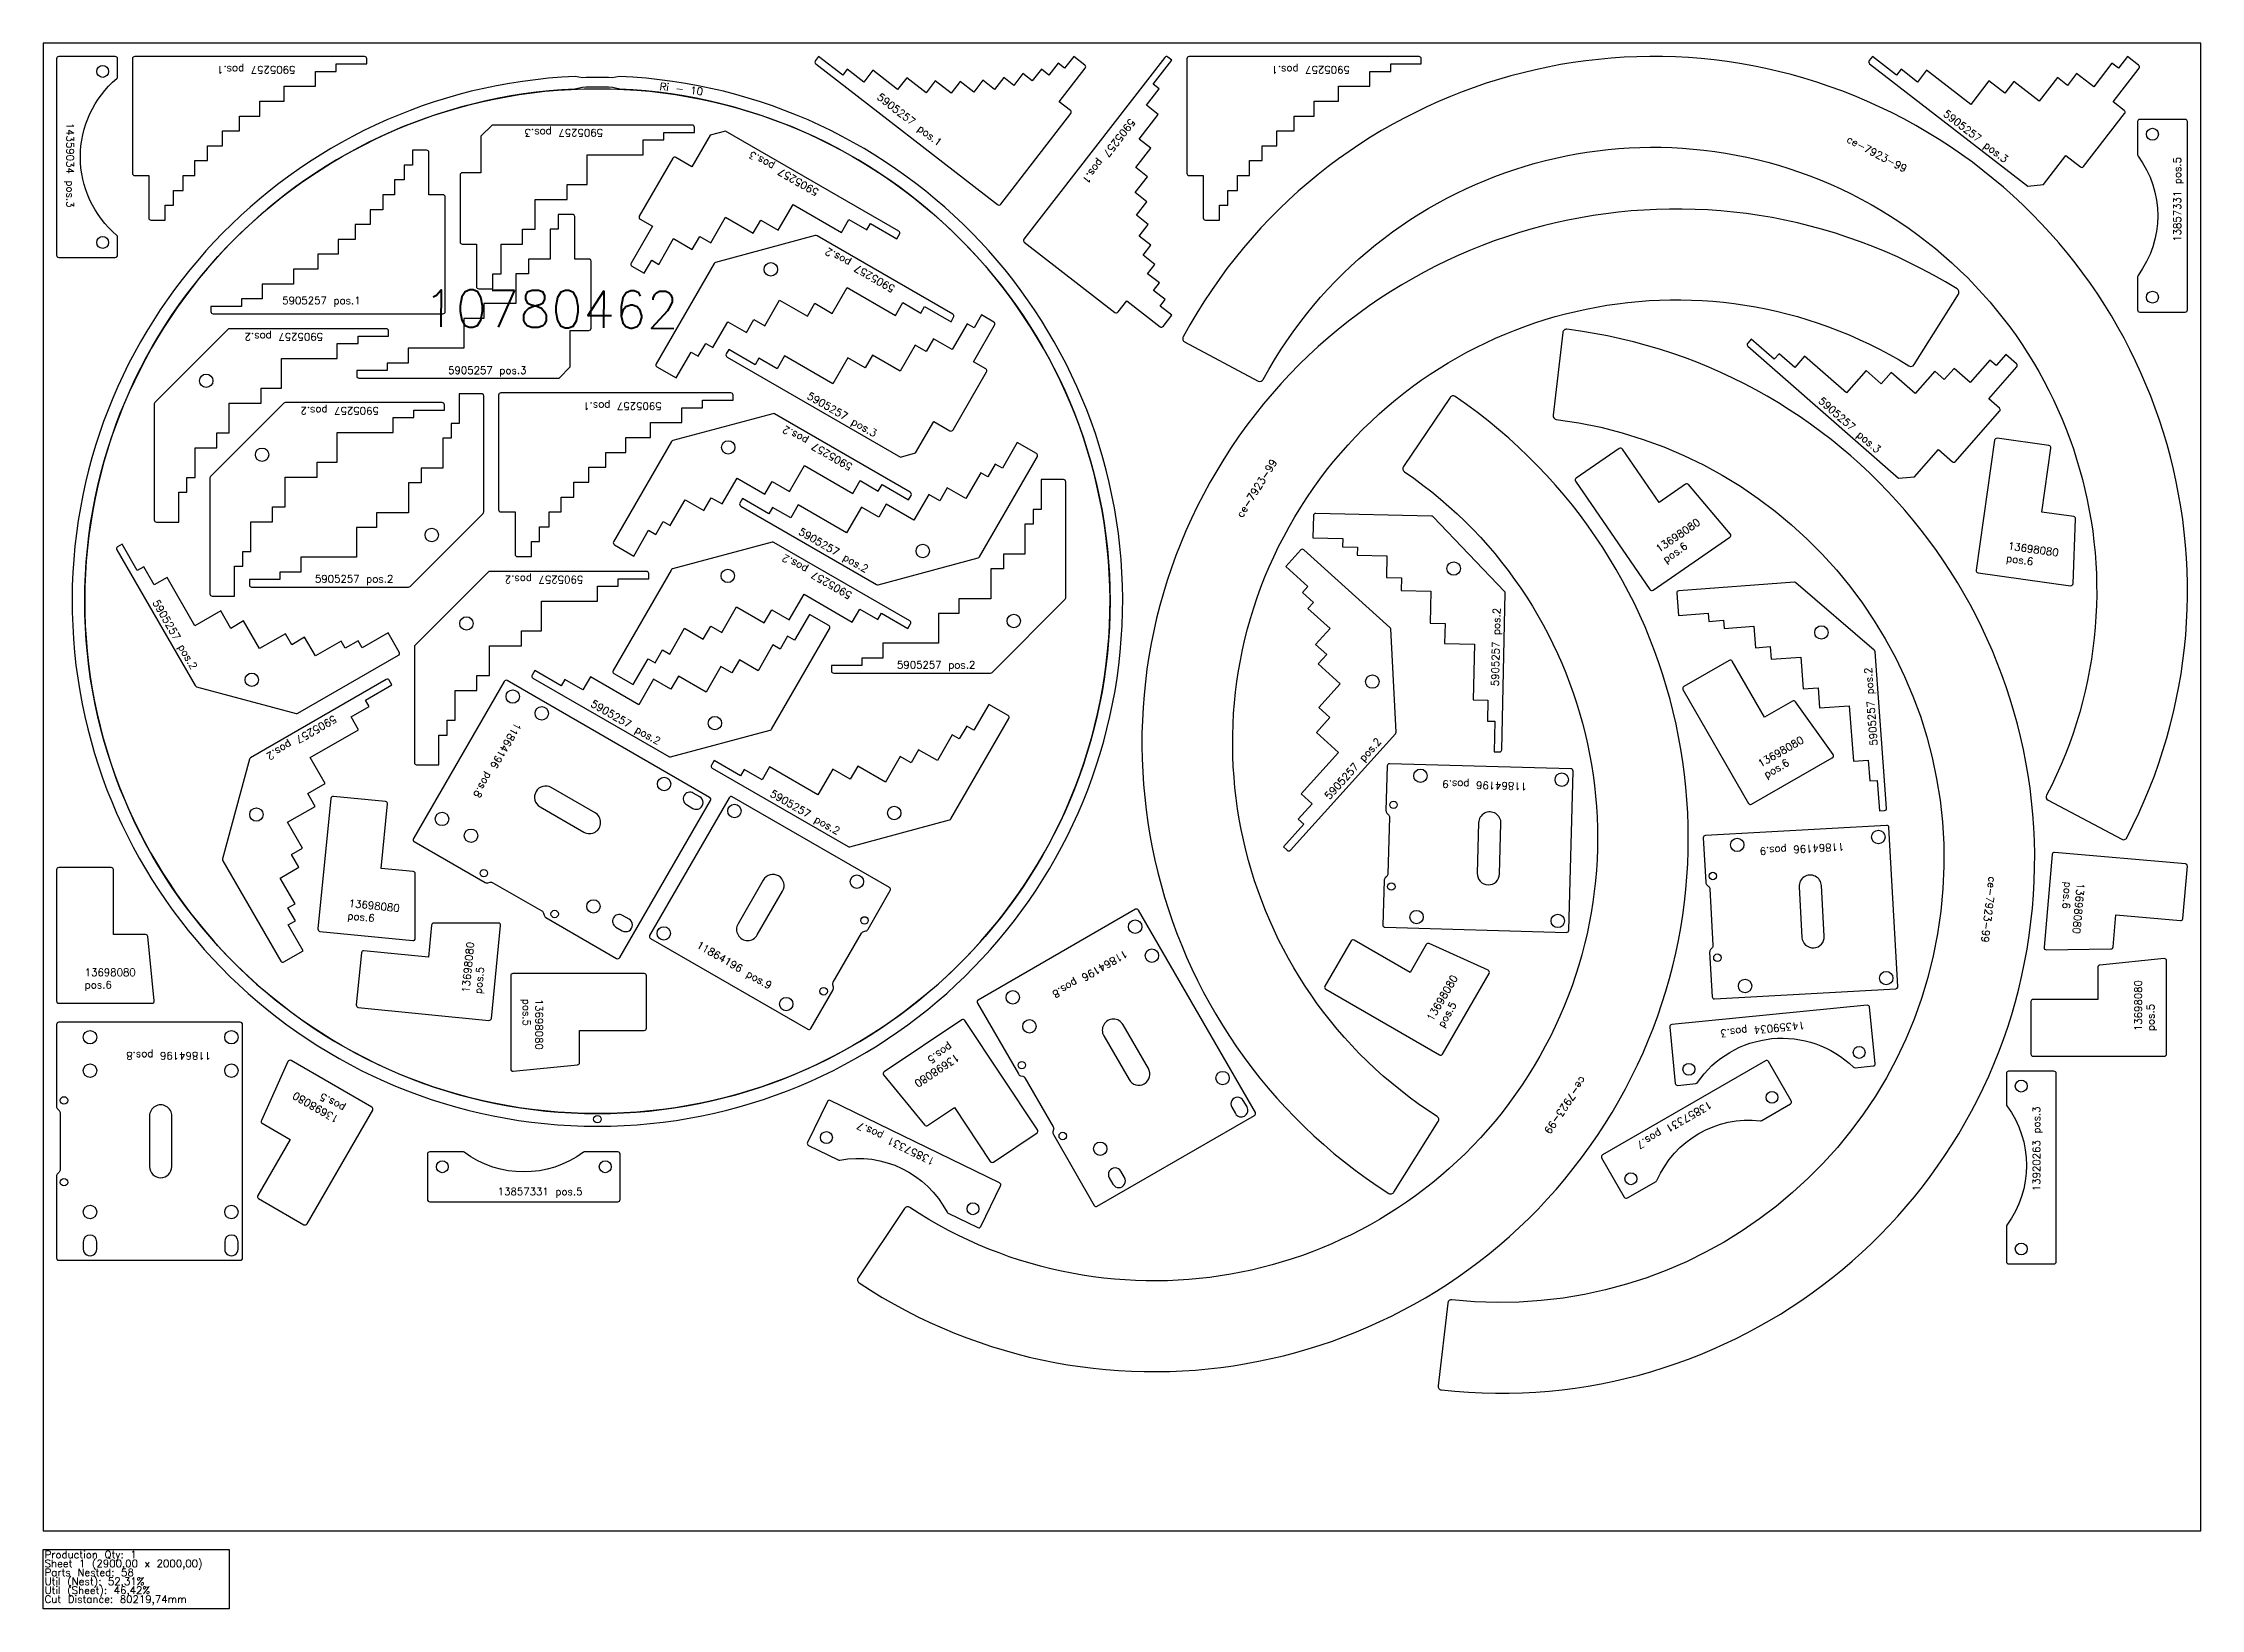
# Model space of a CAD drawing. Header units: millimetres. Extents: x 0 to 2900, y -105 to 2000.
import ezdxf

# ---------------------------------------------------------------- set-up
doc = ezdxf.new("R2010")
doc.units = ezdxf.units.MM
for name, color, linetype in [('11864196', 7, 'Continuous'), ('13698080', 7, 'Continuous'), ('13857331', 7, 'Continuous'), ('13920263', 7, 'Continuous'), ('14359034', 7, 'Continuous'), ('5905257', 7, 'Continuous'), ('sheet', 24, 'Continuous'), ('Stats', 7, 'Continuous'), ('Texto', 7, 'Continuous')]:
    doc.layers.add(name, color=color, linetype=linetype)
doc.styles.get("Standard").update_dxf_attribs({"font": 'txt.shx'})

msp = doc.modelspace()

# ---------------------------------------------------------------- texts
at = {"color": 31, "insert": (829.3896630909076, 1947.025270736543), "char_height": 10, "attachment_point": 1, "rotation": 352.8408505053984}
msp.add_mtext_dynamic_manual_height_columns('Ri - 10', width=112.2370263054988, gutter_width=12.5, heights=[0], dxfattribs=at)
at = {"layer": 'Stats', "color": 60}
for s, p in [('Production Qty: 1', (2, -37)), ('Sheet 1 (2900,00 x 2000,00)', (2, -49)), ('Parts Nested: 58', (2, -61)), ('Cut Distance: 80219,74mm', (2, -97)), ('Util (Nest): 52,31%', (2, -73)), ('Util (Sheet): 46,42%', (2, -85))]:
    msp.add_text(s, height=10, dxfattribs=at).set_placement(p)
at = {"layer": 'Texto', "color": 41, "attachment_point": 1}
for s, insert, char_height, width, rotation in [('5905257 pos.1', (339.054957880763, 1959.068579745845), 10, 209.2025446627194, 180), ('5905257 pos.1', (1756.245228337144, 1959.068579745383), 10, 209.2025446627194, 180), ('5905257 pos.1', (1125.987766620692, 1933.452797020946), 10, 209.2025446627194, 322.227615323507), ('14359034 pos.3', (41.38020050626578, 1892.924881554225), 10, 115.2897176644846, 269.99999999989984), ('5905257 pos.3', (752.4971056119832, 1874.404119006133), 10, 209.2025446627194, 180), ('5905257 pos.1', (1468.643067956324, 1893.297192729772), 10, 209.2025446627194, 232.22761532348866), ('5905257 pos.3', (2558.999797008883, 1910.987354883097), 10, 209.2025446627194, 322.2275762162029), ('ce-7923-99', (2427.57266873545, 1876.484824177119), 10, 66.36950114862339, 332.0362553585068), ('5905257 pos.3', (1038.439115131914, 1793.896113223802), 10, 209.2025446627194, 150.00000000000273), ('13857331 pos.5', (2863.343847265571, 1732.948822839339), 10, 128.0196514489871, 90), ('5905257 pos.2', (1140.906913328062, 1664.10705940339), 10, 209.2025446627194, 150.00000000000273), ('10780462', (511.350696337795, 1668.569943285801), 50, 461.4840053714415, 359.6416767555956), ('5905257 pos.2', (376.1630953805408, 1600.029678361345), 10, 209.2025446627194, 180), ('5905257 pos.2', (451.1630953805408, 1500.580241994193), 10, 209.2025446627194, 180), ('5905257 pos.1', (831.2717542383888, 1506.858050177112), 10, 209.2025446627194, 180), ('5905257 pos.3', (1030.712219029439, 1531.369617753515), 10, 209.2025446627194, 329.9999999998977), ('5905257 pos.3', (2391.680792970667, 1525.094305593249), 10, 209.2025446627194, 318.8195328863063), ('5905257 pos.2', (1083.691185721439, 1424.758348738152), 10, 209.2025446627194, 150.00000000000273), ('ce-7923-99', (1603.10404551769, 1366.489131002702), 10, 66.36950114862339, 57.85525405449968), ('5905257 pos.2', (1019.267868995793, 1348.959087935793), 10, 209.2025446627194, 329.99999999989444), ('13698080\\Ppos.6', (2165.995521052928, 1322.862017694693), 10, 74.59567229313687, 34.51852460750514), ('5905257 pos.2', (1083.022969657593, 1251.939062175807), 10, 209.2025446627194, 149.99999999999622), ('13698080\\Ppos.6', (2641.637202853975, 1329.370085841024), 10, 74.59567229313687, 352.00525040150956), ('5905257 pos.2', (725.8500265871762, 1273.717341823743), 10, 209.2025446627194, 180), ('5905257 pos.2', (155.2809203919095, 1253.096345169618), 10, 209.2025446627194, 299.99999999989507), ('5905257 pos.2', (1946.232095048863, 1135.481905716571), 10, 209.2025446627194, 88.72822935080953), ('5905257 pos.2', (2455.405539072815, 1055.219684950332), 10, 209.2025446627194, 94.24368629050946), ('5905257 pos.2', (740.0022684869782, 1117.5949746258), 10, 209.2025446627194, 329.9999999998977), ('5905257 pos.2', (395.5236234942276, 1088.093014674228), 10, 209.2025446627194, 209.99999999990678), ('11864196 pos.8', (643.3738897545496, 1082.81728672297), 10, 149.1840493242907, 239.9999999999033), ('5905257 pos.2', (1721.367861629688, 988.9444221728435), 10, 209.2025446627194, 47.94490233560083), ('13698080\\Ppos.6', (2302.996303037652, 1034.670699887163), 10, 74.59567229313687, 29.89903310289888), ('5905257 pos.2', (980.9472325663152, 996.7390281632781), 10, 209.2025446627194, 329.99999999990007), ('11864196 pos.9', (1994.201825854106, 995.6166655819636), 10, 149.1840493242907, 178.41629001479836), ('11864196 pos.9', (2421.067289964296, 914.6851524578597), 10, 149.1840493242907, 183.191020353199), ('ce-7923-99', (2625.088839931499, 878.7750710578476), 10, 66.36950114862339, 263.24597240219424), ('13698080\\Ppos.6', (2743.557900182289, 870.5107777492958), 10, 74.59567229313687, 264.99999999992156), ('13698080\\Ppos.6', (411.3530834440082, 848.7470448637116), 10, 74.59567229313687, 354.3207508846041), ('13698080\\Ppos.5', (562.5938809274503, 723.9646298937762), 10, 74.59567229313687, 84.32075088459762), ('11864196 pos.9', (882.029049781642, 793.3367545501709), 10, 149.1840493242907, 329.99999999990007), ('11864196 pos.8', (1458.997837971481, 772.508253426672), 10, 149.1840493242907, 210.00737991579848), ('13698080\\Ppos.5', (1858.83299061356, 689.1954746232317), 10, 74.59567229313687, 59.99999999999946), ('13698080\\Ppos.5', (2810.831458499009, 671.7988033810512), 10, 74.59567229313687, 90), ('13698080\\Ppos.5', (671.5224273322368, 715.1363304181764), 10, 74.59567229313687, 269.9999999999023), ('14359034 pos.3', (2368.211850916337, 674.7199316123989), 10, 115.2897176644846, 185.66669819149735), ('11864196 pos.8', (225.6395776575741, 633.600517511443), 10, 149.1840493242907, 180), ('13698080\\Ppos.5', (1232.746282161434, 633.6406601550535), 10, 74.59567229313687, 213.6876392440922), ('ce-7923-99', (2075.015748448243, 606.2224171760338), 10, 66.36950114862339, 236.08594820469847), ('13698080\\Ppos.5', (393.4477073026664, 547.6074005536329), 10, 74.59567229313687, 149.99999999999946), ('13857331 pos.7', (2244.278030515862, 569.6326456516839), 10, 128.0196514489871, 209.99999999989225), ('13920263 pos.3', (2674.019751210159, 456.5396427271267), 10, 115.2897176644846, 90), ('13857331 pos.7', (1195.092653086045, 490.9826449046631), 10, 128.0196514489871, 154.07355938780404)]:
    msp.add_mtext(s, dxfattribs=dict(at, insert=insert, char_height=char_height, width=width, rotation=rotation))
at = {"layer": 'Texto', "color": 41, "char_height": 10, "attachment_point": 1}
for s, insert, width in [('5905257 pos.1', (321.3257628176655, 1659.033226467991), 209.2025446627194), ('5905257 pos.3', (544.2643355840411, 1565.174821100904), 209.2025446627194), ('5905257 pos.2', (365.2704975355708, 1284.804576697807), 209.2025446627194), ('5905257 pos.2', (1147.568089840047, 1169.199952055317), 209.2025446627194), ('13698080\\Ppos.6', (55.83596111581598, 755.7383602914024), 74.59567229313687), ('13857331 pos.5', (610.9795971931344, 461.074673337439), 128.0196514489871)]:
    msp.add_mtext(s, dxfattribs=dict(at, insert=insert, width=width))

# ---------------------------------------------------------------- linework, layer by layer
at = {"color": 41}
for points in [[(1633.115334100416, 1545.725561621785, 0.4117789130239359), (1639.856461981274, 1547.760560765494, -0.9917148530861455), (2692.647453844483, 988.8358928326938, 0.4117789123516902), (2694.738465157145, 982.1119283539584), (2793.664733388386, 929.5921670259074, 0.4162690239229047), (2800.441852577717, 931.6948526013774, 0.9930117941882493), (1532.133957376043, 1605.037020838938, 0.4162690237096709), (1534.189065869177, 1598.245322949835)], [(1875.061167707028, 550.0312508814781, 0.4117789126933751), (1873.523063030596, 556.9028053362783, -0.9917148530876204), (2507.716621612641, 1566.142215597863, 0.4117789124675645), (2514.575142049011, 1567.737434719119), (2574.167599214492, 1662.571347034784, 0.4162690241014815), (2572.564612275794, 1669.48373186276, 0.9930117941901034), (1808.545254537821, 453.6428649893783, 0.4162690233419414), (1815.468710541549, 455.1973385658156)], [(2029.313491629173, 1499.754845830581, 0.411778912887298), (2033.649468256968, 1494.206572828213, -0.9917148530876204), (1893.466531715696, 310.5197893948703, 0.4117789126453748), (1887.954523741074, 306.1378041469173), (1874.782132555259, 194.9118180350253, 0.4162690230422366), (1879.194231734422, 189.3544794657454, 0.9930117941872575), (2048.074025123604, 1615.353851114481, 0.4162690238148721), (2042.485882814989, 1610.980831942471)], [(1828.396669448166, 1430.687805288055, 0.41177891318608), (1829.721879485224, 1423.772037436018, -0.9917148530861652), (1164.670101842536, 434.5947075166508, 0.4117789128568999), (1157.765598368855, 433.2120078357723), (1095.273526294503, 340.2632434331785, 0.4162690242698682), (1096.662327010605, 333.3046614144516, 0.9930117941890159), (1897.85689157402, 1524.97653834694, 0.4162690233078419), (1890.888741522516, 1523.636569690646)]]:
    msp.add_lwpolyline(points, format="xyb", close=True, dxfattribs=at)
at = {"color": 31}
for points in [[(724.9713609562386, 1953.507240723586), (714.9643315906651, 1955.154363255715, 47.14072687747872), (774.8431237387485, 1955.154363255715), (764.8360943731749, 1953.507240723586, 0.0141593486448423)], [(724.772801322957, 1940.496170327766), (714.7656169678448, 1938.130006621824, 45.70095817957585), (775.0418383615688, 1938.130006621824), (765.0346540064857, 1940.496170327766, 0.0145696089754506)]]:
    msp.add_lwpolyline(points, format="xyb", close=True, dxfattribs=at)
for centre, radius in [((744.9037276647068, 1249.789470053518), 688.9999999996592), ((744.9037276647068, 553.2894700530524), 5)]:
    msp.add_circle(centre, radius, dxfattribs=at)
at = {"layer": '11864196', "color": 41}
for points in [[(770.8010029032832, 769.4856766498291, 0.4142135634196399), (774.8990791146385, 770.5837528611752), (896.8990791150065, 981.8939513843643, 0.4142135627340851), (895.8010029036612, 985.9920275957204), (623.8690261156213, 1142.992027596196, 0.4142135613114287), (619.7709499042659, 1141.893951384848), (497.7709499038974, 930.5837528616589, 0.4142135619968565), (498.8690261152436, 926.4856766503037), (594.0702740009222, 871.5212105560972, 0.1989123676024684), (597.864369226457, 871.0217084435551), (600.6935004704724, 871.7797718756244, -0.1989123676126144), (604.487595696009, 871.2802697630818), (670.182433322533, 833.3513375748863, -0.198912367122249), (672.5120624539946, 830.3153057814583), (673.2701258861407, 827.4861745374639, 0.1989123680841803), (675.5997550176044, 824.4501427440356)], [(1800.519198391415, 814.361820606372, 0.4142135627699388), (1803.435140128736, 811.280054264719), (2047.341935340374, 804.5365203552192, 0.4142135628787197), (2050.423701682026, 807.4524620925405), (2056.338112569866, 1021.370716909304, 0.4142135624254595), (2053.422170832545, 1024.452483250958), (1809.515375620908, 1031.196017160457, 0.4142135623165773), (1806.433609279255, 1028.280075423136), (1804.7773273679, 968.3740352983397, 0.1989123671311432), (1806.143520970021, 964.7993778346956), (1808.156558661177, 962.671862143804, -0.198912367662175), (1809.522752263297, 959.0972046801596), (1807.426235539011, 883.268317009255, -0.1989123677783305), (1805.864615766537, 879.7746077158134), (1803.737100075255, 877.7615700250702, 0.1989123672433664), (1802.175480302782, 874.2678607316265)], [(682.8901507808565, 999.2196142365704, 0.9999959392483992), (667.8901507808112, 973.2388521230637), (726.7798782380936, 939.238852122961, 1.000004060534777), (741.7798782381392, 965.2196142364676)], [(1138.63001869356, 860.5842211301906, 0.4142135636112628), (1137.531942482214, 864.6822973415456), (926.2217439590235, 986.6822973419142, 0.4142135636926614), (922.1236677476682, 985.5842211305679), (815.1236677473454, 800.254784720885, 0.4142135615838899), (816.2217439586916, 796.1567085095297), (1027.531942481881, 674.1567085091611, 0.4142135615021181), (1031.630018693237, 675.2547847205072), (1061.594484787367, 727.1547624170079, 0.198912367530472), (1062.09398689991, 730.9488576425425), (1061.335923467611, 733.7779888861612, -0.1989123674324396), (1061.835425580153, 737.5720841116957), (1099.764357768578, 803.2669217386185, -0.1989123675485278), (1102.800389562005, 805.5965508700806), (1105.629520805772, 806.3546143018297, 0.1989123676427709), (1108.6655525992, 808.6842434332933)], [(873.7484440204136, 991.7958751730523, 0.9999890616376127), (864.7484440203864, 976.2074179049479), (873.4086980582221, 971.2074179049333, 1.000010938770756), (882.4086980582492, 986.7958751730373)], [(1959.356868633395, 951.0241581837016, 1.000007337390693), (1929.368328238521, 951.8532812053614), (1927.488982722759, 883.8792563103151, 0.9999926619745444), (1957.477523117633, 883.0501332886553)], [(2243.144158609344, 717.9375010441396, 0.4142135627968605), (2246.306502183708, 715.1091476154327), (2489.928180308595, 728.6914135388306, 0.4142135628514846), (2492.756533737303, 731.8537571131948), (2480.844218542191, 945.5219502227267, 0.4142135623982746), (2477.681874967827, 948.3503036514335), (2234.06019684294, 934.7680377280354, 0.4142135623441149), (2231.231843414233, 931.6056941536716), (2234.56778887933, 871.7696817442751, 0.1989123669174014), (2236.226789900175, 868.3211492225058), (2238.409932562458, 866.3685786406515, -0.1989123681880037), (2240.068933583302, 862.9200461188824), (2244.291563445369, 787.1797993221504, -0.1989123674615921), (2243.026173585934, 783.5682277190252), (2241.073603003656, 781.3850850571208, 0.1989123678727569), (2239.808213144221, 777.7735134539937)], [(933.8960811068943, 815.9746391969417, 1.00000454097852), (959.8768432204016, 800.9746391968969), (993.8768432205042, 859.8643666541791, 0.9999954598766944), (967.896081106997, 874.8643666542243)], [(2390.055062765732, 867.3469593791223, 1.000004547288757), (2360.101577750376, 865.6770086508355), (2363.886799401159, 797.7824426160307, 0.9999954365379154), (2393.840284416515, 799.4523933443173)], [(778.7484440201263, 827.2510484541747, 0.999989061637606), (769.7484440200992, 811.6625911860705), (778.408698057935, 806.6625911860555, 1.000010938482047), (787.4086980579622, 822.2510484541599)], [(1412.730308310085, 437.4356005057466, 0.4142135621430367), (1416.828525923866, 436.3380521514096), (1628.123008627283, 558.3652687020435, 0.4142135631829488), (1629.220556981621, 562.4634863158227), (1472.185532404165, 834.3752386472694, 0.4142135625881664), (1468.087314790386, 835.472787001607), (1256.792832086969, 713.445570450973, 0.4142135623757606), (1255.69528373263, 709.3473528371934), (1310.67201165597, 614.1531853748182, 0.1989123677959785), (1313.708343489361, 611.8239473151954), (1316.53757235136, 611.06624829227, -0.1989123681539217), (1319.573904184751, 608.7370102326453), (1357.511297804827, 543.0470585426986, -0.1989123676633897), (1358.011288607211, 539.2530276864205), (1357.253589584362, 536.4237988244017, 0.1989123682776553), (1357.753580386746, 532.6297679681217)], [(18.00000010041619, 366.579595356793, 0.4142135624898732), (21.00000010041619, 363.5795953567932), (265.0000001004163, 363.5795953567932, 0.4142135620080702), (268.0000001004163, 366.579595356793), (268.0000001004162, 680.579595356793, 0.414213562241207), (265.0000001004162, 683.579595356793), (21.00000010041615, 683.5795953567927, 0.4142135627231279), (18.00000010041615, 680.5795953567929), (18.00000010041616, 570.6506631687122, 0.1989123673174992), (19.46446619448532, 567.1151292627533), (21.53553400634813, 565.0440614508339, -0.1989123679215707), (23.00000010041616, 561.5085275448733), (23.00000010041618, 485.6506631687124, -0.1989123674313057), (21.53553400634814, 482.1151292627535), (19.46446619448534, 480.0440614508343, 0.1989123677988715), (18.00000010041617, 476.5085275448736)], [(1451.432957727539, 680.3514396930461, 1.000004060488103), (1425.454127886956, 665.348093395837), (1459.461712827296, 606.4627457571796, 0.9999959383774987), (1485.440542667881, 621.4660920543886)], [(1613.022337062217, 578.5139589394759, 1.000008016806929), (1597.435039157866, 569.5119511611505), (1602.43615459027, 560.8523412142891, 0.9999919829728584), (1618.02345249462, 569.8543489926144)], [(173.0000001004161, 557.5795953567928, 1.000004060830306), (143.0000001004161, 557.5795953567928), (143.0000001004161, 489.579595356793, 0.9999959387196108), (173.0000001004161, 489.579595356793)], [(1448.489748071851, 483.4927657238185, 1.000008016806934), (1432.9024501675, 474.4907579454928), (1437.903565599903, 465.8311479986315, 1.000010938233446), (1453.490863504254, 474.8331557769571)], [(72.00000010041617, 388.5795953567932, 0.9999947570632416), (54.00000010041618, 388.5795953567932), (54.00000010041618, 378.5795953567931, 1.000005242663069), (72.00000010041617, 378.5795953567931)], [(262.0000001004163, 388.5795953567932, 0.999994757816198), (244.0000001004162, 388.5795953567932), (244.0000001004162, 378.5795953567931, 1.00000524341597), (262.0000001004163, 378.5795953567931)]]:
    msp.add_lwpolyline(points, format="xyb", close=True, dxfattribs=at)
for centre, radius in [((631.0914579799193, 1121.501646539416), 9), ((670.06260115018, 1099.001646539348), 8.999999999999943), ((1851.0847706629, 1015.040974732696), 9), ((2041.012193163767, 1009.789862262185), 9), ((834.6074278690573, 1004.001646539061), 9), ((536.0914579796322, 956.9568198205384), 9), ((929.1140488044039, 967.6919162851428), 9), ((1814.992642840002, 976.0235643981352), 5), ((575.0626011498927, 934.4568198204704), 8.999999999999943), ((2276.83005122858, 922.1292262399595), 9), ((2466.535456325829, 932.7055808524416), 9), ((592.2036173011822, 884.1459306879854), 5), ((1093.658875523281, 872.6919162848556), 9), ((1811.952525093916, 866.0655829502662), 4.999999999999886), ((2244.110919681715, 880.2429703698186), 5), ((739.6074278687704, 839.4568198201833), 9), ((687.4664117173747, 829.145930687819), 4.999999999999771), ((834.1140488041167, 803.1470895662652), 9), ((1103.969764655646, 820.5509001334601), 4.999999999999886), ((1467.698013718958, 812.1522285890007), 9), ((1845.833658192389, 825.1135522318318), 9), ((2035.761080693255, 819.8624397613199), 9), ((1490.203033164773, 773.1839838281246), 8.999999999999943), ((2250.2340723521, 770.4135253135169), 4.999999999999886), ((1048.96976465548, 725.2881057172681), 5), ((1303.165424728592, 717.1310353733433), 9), ((2287.406405841063, 732.4238211427111), 9), ((2477.111810938311, 743.0001757551934), 9), ((998.6588755229943, 708.1470895659784), 9), ((63.00000010041614, 663.5795953567927), 9), ((253.0000001004161, 663.579595356793), 9), ((1325.670444174406, 678.1627906124668), 8.999999999999943), ((63.00000010041614, 618.5795953567929), 8.999999999999943), ((253.0000001004161, 618.5795953567929), 8.999999999999943), ((1315.366271090003, 626.0204468116109), 5), ((1585.22422638043, 608.6513948377587), 9), ((28.00000010041616, 578.5795953567927), 5), ((1370.378540846437, 530.764737396136), 4.999999999999771), ((1420.691637390064, 513.630201622101), 9), ((28.00000010041618, 468.579595356793), 4.999999999999771), ((63.00000010041618, 428.5795953567929), 9), ((253.0000001004161, 428.5795953567929), 9)]:
    msp.add_circle(centre, radius, dxfattribs=at)
at = {"layer": '13698080', "color": 41}
for points in [[(2118.398542433383, 1455.003979831526), (2060.310559685836, 1415.053557301586, 0.4142135642480924), (2059.538748612747, 1410.881710268502), (2159.556473102596, 1265.455767645211, 0.4142135636598018), (2163.72832013568, 1264.683956572122), (2266.998067344304, 1335.708458377855, 0.4435527627295874), (2267.589512667607, 1340.11657148284), (2211.484596756957, 1406.513005322259, 0.3854706616608984), (2207.493115473659, 1407.048550323449), (2171.870910886394, 1382.549126218911), (2122.570389466468, 1454.232168758437, 0.4142135634406701)], [(2695.848864617913, 1458.938856229084), (2626.034066951703, 1468.744162283769, 0.4142135637031862), (2622.645977431664, 1466.190566896045), (2598.097941706106, 1291.406002526026, 0.4142135639099304), (2600.651537093831, 1288.017913005991), (2724.769403912252, 1270.585882667268, 0.4435527638583733), (2728.184201484233, 1273.435518829865), (2731.696221724739, 1360.291225204082, 0.3854706615282677), (2729.115918285072, 1363.383273949243), (2686.302295087091, 1369.396335546488), (2698.402460005637, 1455.550766709047, 0.4142135628953758)], [(2266.19639270695, 1170.216770028396), (2205.079578852155, 1135.074415749856, 0.4142135638244305), (2203.974282699974, 1130.978280935672), (2291.954786673905, 977.9695200084193, 0.4142135632364203), (2296.050921488089, 976.8642238562378), (2404.705373208557, 1039.340864824026, 0.4435527639351173), (2405.649917922664, 1043.687024508142), (2355.07469368113, 1114.386350592996, 0.3854706620059614), (2351.139310305019, 1115.241621875244), (2313.659688120182, 1093.690724863915), (2270.292527521135, 1169.111473876214, 0.4142135630362491)], [(460.2856300677782, 980.4002879380632), (390.1316810478818, 987.3769230090624, 0.4142135633534584), (386.8495285333765, 984.6885266708115), (369.3832010152011, 809.0548812522079, 0.414213562765139), (372.071597353451, 805.7727287377018), (496.792412887005, 793.3695550334207, 0.4435527628524473), (500.0892909751335, 796.3548294912912), (500.0892900633233, 883.2815113325647, 0.385470661904375), (497.3861681514499, 886.2667857274512), (454.3645618503279, 890.5451770585797), (462.9740264060292, 977.1181354235569, 0.4142135635073178)], [(2875.781980100416, 823.1423998914443), (2881.92645996425, 893.3741261069025, 0.4142135632796335), (2879.199343098222, 896.6241774294244), (2703.370978885053, 912.0071660246933, 0.4142135643296573), (2700.120927562535, 909.2800491586675), (2689.197172729727, 784.4209600796333, 0.4435527633690727), (2692.22132142292, 781.159703665576), (2779.141894804867, 782.1902078566055, 0.3854706601941722), (2782.09491430022, 784.9285298141684), (2785.862990043925, 827.9978326446153), (2872.531928777893, 820.4152830254178, 0.4142135624907301)], [(91.50000010041614, 891.5877138209154), (21.00000010041524, 891.5877138209154, 0.4142135628080297), (18.00000010041615, 888.5877138209155), (18.00000010041619, 712.0877138209136, 0.4142135630456311), (21.00000010041528, 709.0877138209171), (146.3360306155603, 709.0877138209171, 0.4435527639200178), (149.3213050388233, 712.3845919403802), (140.7190950940501, 798.884591940382, 0.3854706609092853), (137.733820670787, 801.5877138209155), (94.50000010041616, 801.5877138209155), (94.50000010041614, 888.5877138209155, 0.4142135629619415)], [(427.8615112377623, 777.1111078941792), (420.8848761667631, 706.9571588742838, 0.4142135616428244), (423.573272505014, 703.6750063597763), (599.2069179236177, 686.2086788416007, 0.4142135630527814), (602.489070438124, 688.8970751798527), (614.8922441424048, 813.6178907134047, 0.4435527633331067), (611.9069696845341, 816.9147688015332), (524.980287843261, 816.9147678897244, 0.3854706614341407), (521.9950134483744, 814.2116459778501), (517.716622117246, 771.1900396767279), (431.1436637522685, 779.799504232429, 0.4142135623154958)], [(1757.945635973717, 793.1141988254577), (1722.695635973717, 732.0594078586541, 0.4142135618847337), (1723.79371218507, 727.9613316473005), (1876.647195953024, 639.7113316473007, 0.4142135632942864), (1880.745272164377, 640.809407858654), (1943.413287421949, 749.3535942942704, 0.4435527635220687), (1942.050744428943, 753.5873568418162), (1862.838442029216, 789.3876245009811, 0.3854706603730538), (1859.004832599516, 788.1538619534349), (1837.387922314317, 750.7122750368103), (1762.04371218507, 794.2122750368103, 0.4142135621503459)], [(2671.501084359183, 711.3513811491542), (2671.501084359183, 640.8513811491542, 0.4142135614234442), (2674.501084359183, 637.8513811491543), (2851.001084359183, 637.8513811491543, 0.4142135628331193), (2854.001084359183, 640.8513811491545), (2854.001084359183, 766.1874116642986, 0.4435527624453401), (2850.704206239717, 769.1726860875611), (2764.204206239718, 760.5704761427879, 0.3854706608167798), (2761.501084359183, 757.5852017195253), (2761.501084359183, 714.3513811491542), (2674.501084359183, 714.3513811491542, 0.4142135626116982)], [(810.8528014719944, 675.583752649829), (810.8528014721174, 746.083752649829, 0.4142135616852672), (807.8528014721227, 749.0837526498352), (631.3528014721207, 749.0837526501434, 0.4142135621822747), (628.3528014721156, 746.0837526501475), (628.352801471897, 620.7477221350047, 0.4435527630504101), (631.6496795913567, 617.7624477117356), (718.1496795913718, 626.3646576563569, 0.3854706606619395), (720.8528014719119, 629.349932079616), (720.8528014719875, 672.5837526499872), (807.8528014719893, 672.5837526498354, 0.4142135623576892)], [(1277.117290896652, 495.7690780582962), (1335.778493981693, 534.872955776697, 0.4142135619269009), (1336.610720593039, 539.0331719810988), (1238.712360063993, 685.8941981443581, 0.414213562424009), (1234.552143859592, 686.7264247557043), (1130.263316342972, 617.2069238908265, 0.4435527632388569), (1129.608010380255, 612.8078509416674), (1184.744200553168, 545.6048112101959, 0.3854706596006388), (1188.727496108941, 545.0114413436067), (1224.701225592947, 568.9917254979924), (1272.957074692251, 496.601304669643, 0.4142135621925201)], [(289.5289831004161, 446.720045913804), (350.5837740672192, 411.470045913804, 0.4142135614656281), (354.6818502785725, 412.5681221251573), (442.9318502785731, 565.4216058931124, 0.4142135619629976), (441.83377406722, 569.5196821044657), (333.2895876316035, 632.1876973620376, 0.4435527621613526), (329.0558250840575, 630.8251543690312), (293.255557424918, 551.6128519692909, 0.3854706600445015), (294.4893199724642, 547.7792425395905), (331.9309068890638, 526.1623322544051), (288.4309068890629, 450.8181221251573, 0.4142135626539144)]]:
    msp.add_lwpolyline(points, format="xyb", close=True, dxfattribs=at)
at = {"layer": '13857331', "color": 41}
for points in [[(2815.586957100416, 1687.758199746204, 0.160409825050206), (2815.000000578453, 1685.97572361117), (2815.000000578453, 1641.469625823469, 0.4142135620009554), (2818.000000578454, 1638.46962582347), (2879.000000578454, 1638.46962582347, 0.4142135633773659), (2882.000000578454, 1641.469625823469), (2882.000000578454, 1894.469625823471, 0.4142135636074114), (2879.000000578454, 1897.46962582347), (2818.000000578454, 1897.46962582347, 0.4142135614024778), (2815.000000578453, 1894.469625823471), (2815.000000578453, 1849.963528035739, 0.1604098222180623), (2815.586957100416, 1848.181051900705, -0.3292927799697749)], [(2307.964593406617, 551.2571930953108, 0.1604098206968231), (2309.801741281972, 551.6401119043048), (2348.345152589473, 573.893160798088, 0.4142135618678373), (2349.443228800833, 577.9912370094396), (2318.943228800925, 630.8187866403435, 0.4142135632849315), (2314.845152589573, 631.916862851704), (2095.74072543189, 505.4168628520864, 0.4142135602951064), (2094.64264922053, 501.318786640735), (2125.142649220437, 448.4912370098311, 0.4142135613617803), (2129.240725431789, 447.3931607984706), (2167.78413673929, 469.6462096922529, 0.1604098228966674), (2169.034328093123, 471.0457670183025, -0.3292927799687788)], [(1214.854998223508, 428.2740913536521, 0.1604098215238736), (1216.201451735265, 426.9668797905253), (1256.228282701735, 407.508063200867, 0.4142135624115669), (1260.238001628783, 408.8944809323152), (1286.908230450713, 463.7552036270252, 0.4142135621725729), (1285.521812719265, 467.7649225540731), (1057.98471695268, 578.3807896351935, 0.4142135620723355), (1053.974998025631, 576.9943719037456), (1027.304769203701, 522.1336492090355, 0.4142135614833802), (1028.69118693515, 518.1239302819871), (1068.71801790162, 498.6651136923287, 0.1604098213417563), (1070.57772599494, 498.4136679967217, -0.3292927799698382)], [(565.7889740999998, 508.8315635025928, 0.1604098219705626), (564.0064979649358, 509.4185200245565), (519.5004001772359, 509.4185200245565, 0.4142135606295619), (516.5004001772357, 506.4185200245546), (516.5004001772357, 445.4185200245546, 0.414213563661643), (519.5004001772359, 442.4185200245546), (772.5004001772357, 442.4185200245548, 0.4142135624954323), (775.5004001772357, 445.4185200245546), (775.5004001772357, 506.4185200245548, 0.4142135619462133), (772.5004001772357, 509.4185200245566), (727.9943023895356, 509.4185200245566, 0.1604098219263755), (726.2118262544719, 508.8315635025928, -0.3292927799692542)]]:
    msp.add_lwpolyline(points, format="xyb", close=True, dxfattribs=at)
for centre in [(2835.000000578456, 1877.469625823469), (2835.000000578456, 1658.469625823469), (2323.622720725152, 582.7136688738196), (1052.724578119555, 528.6783657561081), (536.5004001772359, 489.4185200245528), (755.5004001772357, 489.4185200245528), (2133.963157296169, 473.2136688741511), (1249.683566154661, 432.9278721167195)]:
    msp.add_circle(centre, 8, dxfattribs=at)
at = {"layer": '13920263', "color": 41}
msp.add_lwpolyline([(2639.192606186889, 410.9954961491545, 0.1604098236233835), (2638.605649664927, 409.2130200141196), (2638.605649664927, 361.8513807892248, 0.4142135624405682), (2641.605649664927, 358.8513807892246), (2702.605649664927, 358.8513807892246, 0.4142135632115858), (2705.605649664927, 361.8513807892248), (2705.605649664927, 614.8513807892244, 0.414213563217635), (2702.605649664927, 617.8513807892235), (2641.605649664927, 617.8513807892235, 0.4142135632744304), (2638.605649664927, 614.8513807892244), (2638.605649664927, 573.200824438691, 0.1604098227353294), (2639.192606186889, 571.4183483036552, -0.3292927799680431)], format="xyb", close=True, dxfattribs=at)
for centre in [(2658.605649664927, 597.8513807892244), (2658.605649664927, 378.8513807892238)]:
    msp.add_circle(centre, 8, dxfattribs=at)
at = {"layer": '14359034', "color": 41}
for points in [[(98.93617010041606, 1952.411736621785, 0.2208024940821849), (99.99999988749651, 1954.703296114194), (99.99999988753893, 1978.999999971508, 0.4142135632477363), (96.99999988754415, 1981.999999971513), (20.99999988754325, 1981.999999971645, 0.4142135626628073), (17.999999887538, 1978.99999997165), (17.99999988707727, 1714.99999997165, 0.4142135621988686), (20.99999988707203, 1711.999999971646), (96.99999988707295, 1711.999999971513, 0.4142135626735578), (99.9999998870782, 1714.999999971507), (99.9999998871206, 1739.296703828818, 0.220802495035157), (98.93617010004817, 1741.588263321204, -0.4642383454426976)], [(2433.091157305414, 623.3190448085305, 0.2208024943517979), (2435.476562264405, 622.4866855683308), (2459.654531267217, 624.8857756518877, 0.414213563139021), (2462.343646512703, 628.1673391811363), (2454.83930158505, 703.7959369944432, 0.4142135623570258), (2451.557738055801, 706.4850522399295), (2188.847871967475, 680.4173277543947, 0.414213561871616), (2186.158756721989, 677.1357642251464), (2193.663101649644, 601.5071664118394, 0.4142135625653661), (2196.944665178891, 598.8180511663531), (2221.122634181702, 601.21714124991, 0.2208024958723855), (2223.29795109681, 602.5020439862462, -0.4642383454429578)]]:
    msp.add_lwpolyline(points, format="xyb", close=True, dxfattribs=at)
for centre in [(79.99999988750832, 1961.999999971543), (79.99999988710694, 1731.999999971542), (2440.762780459596, 643.1094347636775), (2211.886760761432, 620.3989172194614)]:
    msp.add_circle(centre, 8, dxfattribs=at)
at = {"layer": '5905257', "color": 41}
for points in [[(366.000000100416, 1941.999999621785), (366.000000100416, 1961.999999621784), (394.000000100416, 1961.999999621784), (394.000000100416, 1971.999999621784), (435.0000001004159, 1971.999999621784), (435.0000001004159, 1978.999999621784, 0.4142135622788782), (432.0000001004158, 1981.999999621784), (123.0000001004161, 1981.999999621784, 0.4142135629474307), (120.0000001004161, 1978.999999621784), (120.0000001004161, 1824.999999621784, 0.414213562320183), (123.0000001004161, 1821.999999621784), (142.0000001004161, 1821.999999621784), (142.0000001004161, 1764.999999621783, 0.4142135620421091), (145.0000001004161, 1761.999999621783), (164.0000001004161, 1761.999999621783), (164.0000001004161, 1781.999999621783), (175.0000001004161, 1781.999999621783), (175.0000001004161, 1801.999999621784), (188.0000001004161, 1801.999999621784), (188.0000001004161, 1821.999999621784), (204.0000001004161, 1821.999999621784), (204.0000001004161, 1841.999999621784), (221.0000001004161, 1841.999999621784), (221.0000001004161, 1861.999999621784), (241.0000001004161, 1861.999999621784), (241.0000001004161, 1881.999999621782), (264.0000001004161, 1881.999999621782), (264.0000001004161, 1901.999999621784), (291.000000100416, 1901.999999621784), (291.000000100416, 1921.999999621784), (324.000000100416, 1921.999999621784), (324.000000100416, 1941.999999621785)], [(1115.144000728962, 1963.449204621785), (1102.893477831104, 1947.640198051827), (1080.76086863316, 1964.790930108829), (1074.635607184231, 1956.886426823849), (1042.227143715813, 1981.99999876446), (1037.939460701563, 1976.466846464974, 0.4142135620701383), (1038.473233252378, 1972.257917044801), (1282.722384758259, 1782.987338272882, 0.4142135631564395), (1286.931314178431, 1783.521110823697), (1381.260340491945, 1905.250461412389, 0.4142135625287896), (1380.726567941129, 1909.459390832561), (1365.708011699667, 1921.097387585527), (1400.622001958565, 1966.153056309913, 0.4142135622509778), (1400.08822940775, 1970.361985730086), (1385.069673166288, 1981.999982483052), (1372.819150268429, 1966.190975913092), (1364.124196654951, 1972.928763506914), (1351.873673757092, 1957.119756936955), (1341.597819486618, 1965.082596820563), (1329.347296588759, 1949.273590250603), (1316.700091332792, 1959.074008568889), (1304.449568434933, 1943.265001998929), (1291.011912850467, 1953.67794646211), (1278.761389952608, 1937.868939892149), (1262.952383382648, 1950.119462790009), (1250.70186048479, 1934.31045622005), (1232.521502929336, 1948.398557552588), (1220.270980031476, 1932.589550982626), (1198.92882116203, 1949.127756894736), (1186.678298264172, 1933.318750324776), (1160.593437423738, 1953.532113106243), (1148.342914525878, 1937.723106536281)], [(1498.639475556798, 1904.140958621785), (1482.830468986836, 1916.391481519645), (1499.981201043839, 1938.524090717589), (1492.076697758862, 1944.649352166516), (1517.190269699472, 1977.057815634934), (1511.657117399983, 1981.345498649187, 0.4142135609331109), (1507.448187979814, 1980.811726098369), (1318.177609207894, 1736.562574592489, 0.4142135621422088), (1318.711381758707, 1732.353645172318), (1440.440732347398, 1638.024618858805, 0.4142135617633887), (1444.649661767571, 1638.55839140962), (1456.287658520537, 1653.576947651082), (1501.343327244924, 1618.662957392183, 0.4142135614853061), (1505.552256665097, 1619.196729942998), (1517.190253418063, 1634.215286184459), (1501.381246848103, 1646.465809082319), (1508.119034441925, 1655.160762695797), (1492.310027871967, 1667.411285593655), (1500.272867755575, 1677.687139864129), (1484.463861185612, 1689.93766276199), (1494.264279503899, 1702.584868017958), (1478.455272933941, 1714.835390915815), (1488.868217397121, 1728.273046500281), (1473.059210827161, 1740.52356939814), (1485.30973372502, 1756.332575968101), (1469.500727155061, 1768.583098865958), (1483.588828487599, 1786.763456421412), (1467.779821917639, 1799.01397931927), (1484.318027829749, 1820.356138188717), (1468.509021259787, 1832.606661086577), (1488.722384041254, 1858.69152192701), (1472.913377471294, 1870.942044824869)], [(1783.190270556798, 1941.999999621785), (1783.190270556798, 1961.999999621787), (1811.190270556797, 1961.999999621787), (1811.190270556797, 1971.999999621784), (1852.190270556796, 1971.999999621784), (1852.190270556796, 1978.999999621787, 0.4142135624295687), (1849.190270556798, 1981.999999621784), (1540.190270556798, 1981.999999621784, 0.4142135623010824), (1537.190270556798, 1978.999999621787), (1537.190270556798, 1824.999999621787, 0.4142135619722749), (1540.190270556798, 1821.999999621787), (1559.190270556798, 1821.999999621787), (1559.190270556798, 1764.999999621785, 0.4142135616939026), (1562.190270556798, 1761.999999621785), (1581.190270556798, 1761.999999621785), (1581.190270556798, 1781.999999621785), (1592.190270556798, 1781.999999621785), (1592.190270556798, 1801.999999621784), (1605.190270556798, 1801.999999621784), (1605.190270556798, 1821.999999621787), (1621.190270556798, 1821.999999621787), (1621.190270556798, 1841.999999621785), (1638.190270556798, 1841.999999621785), (1638.190270556798, 1861.999999621785), (1658.190270556798, 1861.999999621785), (1658.190270556798, 1881.999999621784), (1681.190270556798, 1881.999999621784), (1681.190270556798, 1901.999999621784), (1708.190270556798, 1901.999999621784), (1708.190270556798, 1921.999999621785), (1741.190270556798, 1921.999999621785), (1741.190270556798, 1941.999999621785)], [(2718.503348578175, 1848.889134621785), (2738.264596338609, 1833.575967511396, 0.4142135634540188), (2742.473526123108, 1834.109737189401), (2797.600927720511, 1905.250229126967, 0.4142135614691659), (2797.067158042504, 1909.459158911465), (2782.048609744574, 1921.097165915361), (2816.962630756261, 1966.152810809153, 0.41421356219011), (2816.428861078257, 1970.361740593652), (2801.410312780328, 1981.999747597549), (2789.159779092013, 1966.190749389198), (2780.464830077423, 1972.928542917769), (2755.963762700802, 1941.310546501075), (2733.040715298696, 1959.073820349128), (2720.790181610384, 1943.26482214078), (2707.352533133289, 1953.677775775844), (2682.851465756665, 1922.059779359149), (2648.862119608719, 1948.398426789018), (2636.611585920407, 1932.589428580669), (2615.269438339137, 1949.127649059891), (2590.768370962515, 1917.509652643197), (2531.484627681211, 1963.449153974366), (2519.234093992897, 1947.640155766015), (2497.101496501211, 1964.790902929651), (2490.976229657055, 1956.886403825478), (2458.567783329942, 1981.999997886516), (2454.280096539033, 1976.466848513595, 0.4142135627142123), (2454.813866217039, 1972.257918729096), (2667.444892119317, 1807.488240621306), (2688.489541041811, 1810.157089011333)], [(588.3807205980124, 1825.789470053518), (563.3807205980124, 1825.789470053518, 0.4142135625030355), (560.3807205980123, 1822.789470053518), (560.3807205980123, 1732.789470053518, 0.414213561546281), (563.3807205980124, 1729.789470053518), (582.3807205980124, 1729.789470053518), (582.3807205980124, 1672.789470053518, 0.4142135629238348), (585.3807205980124, 1669.789470053518), (604.3807205980124, 1669.789470053518), (604.3807205980124, 1689.789470053518), (615.3807205980124, 1689.789470053518), (615.3807205980124, 1729.789470053518), (644.3807205980124, 1729.789470053518), (644.3807205980124, 1749.789470053518), (661.3807205980124, 1749.789470053518), (661.3807205980124, 1789.789470053518), (704.3807205980124, 1789.789470053518), (704.3807205980124, 1809.789470053518), (731.3807205980124, 1809.789470053518), (731.3807205980124, 1849.789470053518), (806.3807205980124, 1849.789470053518), (806.3807205980124, 1869.78947005352), (834.3807205980121, 1869.78947005352), (834.3807205980121, 1879.78947005352), (875.3807205980121, 1879.78947005352), (875.3807205980121, 1886.789470053518, 0.4142135605694144), (872.3807205980124, 1889.789470053518), (603.3807205980124, 1889.789470053518), (588.3807205980124, 1874.789470053518)], [(294.3807205980125, 1676.101806591585), (294.3807205980125, 1656.101806591587), (266.3807205980124, 1656.101806591587), (266.3807205980124, 1646.101806591585), (225.3807205980124, 1646.101806591585), (225.3807205980124, 1639.101806591585, 0.4142135610039547), (228.3807205980124, 1636.101806591585), (537.3807205980124, 1636.101806591585, 0.4142135620901943), (540.3807205980124, 1639.101806591585), (540.3807205980124, 1793.101806591585, 0.4142135619395094), (537.3807205980124, 1796.101806591585), (518.3807205980124, 1796.101806591585), (518.3807205980123, 1853.101806591585, 0.4142135616614146), (515.3807205980123, 1856.101806591586), (496.3807205980123, 1856.101806591586), (496.3807205980123, 1836.101806591587), (485.3807205980124, 1836.101806591587), (485.3807205980124, 1816.101806591585), (472.3807205980123, 1816.101806591585), (472.3807205980123, 1796.101806591585), (456.3807205980124, 1796.101806591585), (456.3807205980124, 1776.101806591584), (439.3807205980123, 1776.101806591584), (439.3807205980123, 1756.101806591587), (419.3807205980124, 1756.101806591587), (419.3807205980124, 1736.101806591585), (396.3807205980124, 1736.101806591585), (396.3807205980124, 1716.101806591585), (369.3807205980124, 1716.101806591585), (369.3807205980124, 1696.101806591585), (336.3807205980124, 1696.101806591585), (336.3807205980124, 1676.101806591585)], [(872.00283205624, 1833.85278474176), (850.3521969616291, 1846.35278474176, 0.4142135626035265), (846.2541207502755, 1845.254708530407), (801.2541207502755, 1767.312422189807, 0.4142135606181008), (802.3521969616291, 1763.214345978454), (818.8066796335332, 1753.714345978454), (790.3066796335333, 1704.350897962741, 0.414213562993279), (791.4047558448856, 1700.252821751386), (807.8592385167904, 1690.752821751386), (817.8592385167917, 1708.073329827078), (827.3855179584209, 1702.573329827078), (847.38551795842, 1737.214345978454), (872.5002546681686, 1722.714345978454), (882.5002546681686, 1740.034854054143), (897.2226865325039, 1731.534854054143), (917.222686532504, 1766.17587020552), (954.4617788952347, 1744.67587020552), (964.4617788952347, 1761.996378281209), (987.8444647974147, 1748.496378281209), (1007.844464797414, 1783.137394432585), (1072.796370081247, 1745.637394432585), (1082.796370081249, 1762.957902508277), (1107.045081387213, 1748.957902508277), (1112.045081387212, 1757.61815654612), (1147.552122942374, 1737.11815654612), (1151.052122942374, 1743.180334372611, 0.4142135623255843), (1149.95404673102, 1747.278410583964), (916.9932131130064, 1881.778410583964), (896.5028320562401, 1876.288029527198)], [(708.3807205980124, 1613.789470053518), (733.3807205980124, 1613.789470053518, 0.4142135633536135), (736.3807205980124, 1616.789470053518), (736.3807205980124, 1706.789470053518, 0.4142135607412662), (733.3807205980124, 1709.789470053518), (714.3807205980124, 1709.789470053518), (714.3807205980124, 1766.789470053518, 0.4142135621212282), (711.3807205980124, 1769.789470053518), (692.3807205980124, 1769.789470053518), (692.3807205980124, 1749.789470053518), (681.3807205980132, 1749.789470053518), (681.3807205980132, 1709.789470053518), (652.3807205980124, 1709.789470053518), (652.3807205980124, 1689.789470053518), (635.3807205980124, 1689.789470053518), (635.3807205980124, 1649.789470053518), (592.3807205980132, 1649.789470053518), (592.3807205980132, 1629.789470053518), (565.3807205980124, 1629.789470053518), (565.3807205980124, 1589.789470053518), (490.3807205980123, 1589.789470053518), (490.3807205980123, 1569.789470053517), (462.3807205980121, 1569.789470053517), (462.3807205980121, 1559.789470053516), (421.3807205980121, 1559.789470053516), (421.3807205980121, 1552.789470053518, 0.4142135609580699), (424.3807205980123, 1549.789470053518), (693.3807205980124, 1549.789470053518), (708.3807205980124, 1564.789470053518)], [(1145.443966612438, 1633.858064053518), (1155.443966612438, 1651.178572129207), (1179.692677918402, 1637.178572129207), (1184.692677918402, 1645.838826167051), (1220.199719473564, 1625.338826167051), (1223.699719473563, 1631.401003993541, 0.4142135627660499), (1222.60164326221, 1635.499080204894), (1040.080416062735, 1740.877759861333, 0.1989123679251157), (1037.803958927212, 1741.177461128452), (903.6020160139543, 1705.218158902476, 0.198912367844392), (901.7803969378896, 1703.820381423601), (823.901717281466, 1568.930551432294, 0.414213563024679), (824.9997934928192, 1564.83247522094), (850.9805556063524, 1549.832475220941), (870.9805556063523, 1584.473491372319), (880.5068350479819, 1578.973491372319), (890.5068350479821, 1596.293999448007), (900.0331144896097, 1590.793999448008), (920.0331144896111, 1625.435015599387), (945.14785119936, 1610.935015599387), (955.1478511993588, 1628.255523675074), (969.870283063694, 1619.755523675074), (989.8702830636942, 1654.396539826452), (1027.109375426425, 1632.896539826452), (1037.109375426425, 1650.21704790214), (1060.492061328605, 1636.71704790214), (1080.492061328604, 1671.358064053518)], [(1197.14850210481, 1491.412946234862), (1218.7991371994, 1478.912946234825, 0.4142135611012227), (1222.897213410755, 1480.011022446171), (1267.897213410891, 1557.953308786692, 0.4142135613491809), (1266.799137199546, 1562.051384998049), (1250.344654527658, 1571.551384998077), (1278.844654527743, 1620.914833013739, 0.4142135618423969), (1277.746578316397, 1625.012909225094), (1261.292095644509, 1634.512909225123), (1251.292095644479, 1617.192401149452), (1241.76581620286, 1622.692401149468), (1221.7658162028, 1588.051384998127), (1196.651079493077, 1602.551384998171), (1186.651079493045, 1585.230876922498), (1171.928647628725, 1593.730876922524), (1151.928647628664, 1559.089860771179), (1114.68955526597, 1580.589860771245), (1104.689555265942, 1563.269352695576), (1081.306869363785, 1576.769352695617), (1061.306869363724, 1542.128336544273), (996.3549640799567, 1579.628336544387), (986.3549640799263, 1562.307828468715), (962.1062527739869, 1576.307828468757), (957.1062527739714, 1567.647574430921), (921.5992112188457, 1588.147574430983), (918.0992112188347, 1582.085396604499, 0.4142135608232364), (919.197287430181, 1577.987320393143), (1152.158121047961, 1443.487320392737), (1172.648502104736, 1448.977701449468)], [(395.2167964580418, 1576.101806591585), (395.2167964580418, 1596.101806591585), (423.2167964580417, 1596.101806591585), (423.2167964580417, 1606.101806591586), (464.2167964580417, 1606.101806591586), (464.2167964580417, 1613.101806591585, 0.414213562863865), (461.2167964580418, 1616.101806591585), (250.4594371451652, 1616.101806591585, 0.1989123681092679), (248.3381168016184, 1615.223126934695), (150.0954761144942, 1516.980486248009, 0.1989123672452618), (149.216796458042, 1514.859165904433), (149.216796458042, 1359.101806591585, 0.4142135625129473), (152.216796458042, 1356.101806591585), (182.216796458042, 1356.101806591585), (182.216796458042, 1396.101806591585), (193.216796458042, 1396.101806591585), (193.216796458042, 1416.101806591585), (204.216796458042, 1416.101806591585), (204.216796458042, 1456.101806591587), (233.2167964580411, 1456.101806591587), (233.216796458041, 1476.101806591585), (250.216796458042, 1476.101806591585), (250.216796458042, 1516.101806591585), (293.2167964580419, 1516.101806591585), (293.2167964580419, 1536.101806591585), (320.2167964580419, 1536.101806591585), (320.2167964580419, 1576.101806591585)], [(2547.2107389357, 1453.623977268071), (2566.026724462831, 1437.163154425856, 0.4142135619518616), (2570.259941467153, 1437.445773948047), (2629.518903699125, 1505.183321845721, 0.4142135605443182), (2629.236284176937, 1509.416538850044), (2614.936135176316, 1521.926764210127), (2652.466811256565, 1564.827211211985, 0.4142135610398234), (2652.184191734375, 1569.060428216307), (2637.884042733754, 1581.57065357639), (2624.715384459983, 1566.517865154685), (2616.436350828045, 1573.760627205259), (2590.099034280504, 1543.655050361849), (2568.272491069031, 1562.749604858819), (2555.103832795257, 1547.696816437112), (2542.308962636808, 1558.890175969818), (2515.971646089263, 1528.784599126406), (2483.608150982597, 1557.097214415015), (2470.439492708829, 1542.044425993312), (2450.118228339525, 1559.822114662904), (2423.780911791981, 1529.716537819492), (2367.332955210585, 1579.099006346136), (2354.164296936814, 1564.04621792443), (2333.090393146427, 1582.48233950771), (2326.506064009541, 1574.955945296858), (2295.647847745045, 1601.95169475809), (2291.038817349225, 1596.683218810493, 0.4142135612120858), (2291.321436871415, 1592.450001806171), (2493.781441143351, 1415.331548023942), (2514.947526164959, 1416.744645634893)], [(470.2167964580418, 1476.652370223966), (470.2167964580418, 1496.652370223966), (498.2167964580418, 1496.652370223966), (498.2167964580418, 1506.652370223966), (539.2167964580417, 1506.652370223966), (539.2167964580417, 1513.652370223966, 0.4142135638798232), (536.2167964580418, 1516.652370223966), (325.4594371451651, 1516.652370223966, 0.1989123675187202), (323.3381168016183, 1515.773690567541), (225.0954761144943, 1417.53104988039, 0.1989123675720852), (224.216796458042, 1415.409729536813), (224.216796458042, 1259.652370223966, 0.4142135619106926), (227.216796458042, 1256.652370223966), (257.216796458042, 1256.652370223966), (257.216796458042, 1296.652370223966), (268.216796458042, 1296.652370223966), (268.216796458042, 1316.652370223966), (279.216796458042, 1316.652370223966), (279.216796458042, 1356.652370223966), (308.2167964580411, 1356.652370223966), (308.2167964580411, 1376.652370223965), (325.216796458042, 1376.652370223965), (325.2167964580419, 1416.652370223966), (368.2167964580418, 1416.652370223966), (368.2167964580418, 1436.652370223968), (395.2167964580418, 1436.652370223968), (395.2167964580418, 1476.652370223966)], [(346.216796458042, 1308.732448468035), (346.216796458042, 1288.732448468035), (318.216796458042, 1288.732448468035), (318.216796458042, 1278.732448468035), (277.216796458042, 1278.732448468035), (277.216796458042, 1271.732448468035, 0.4142135633681756), (280.216796458042, 1268.732448468035), (490.9741557709178, 1268.732448468035, 0.1989123671607911), (493.095476114466, 1269.61112812446), (591.3381168015887, 1367.853768811611, 0.1989123681716663), (592.2167964580418, 1369.975089155187), (592.2167964580418, 1525.732448468034, 0.4142135624227313), (589.2167964580417, 1528.732448468034), (559.2167964580418, 1528.732448468034), (559.2167964580418, 1488.732448468035), (548.2167964580408, 1488.732448468035), (548.216796458041, 1468.732448468034), (537.2167964580418, 1468.732448468034), (537.2167964580418, 1428.732448468034), (508.2167964580418, 1428.732448468034), (508.2167964580418, 1408.732448468036), (491.2167964580418, 1408.732448468036), (491.216796458042, 1368.732448468034), (448.2167964580418, 1368.732448468034), (448.2167964580418, 1348.732448468033), (421.2167964580418, 1348.732448468033), (421.2167964580418, 1308.732448468035)], [(858.2167964580417, 1489.789470053518), (858.2167964580417, 1509.789470053516), (886.2167964580416, 1509.789470053516), (886.2167964580416, 1519.789470053518), (927.2167964580416, 1519.789470053518), (927.2167964580416, 1526.789470053518, 0.4142135612127672), (924.2167964580417, 1529.789470053518), (615.2167964580418, 1529.789470053518, 0.4142135618812154), (612.2167964580418, 1526.789470053518), (612.2167964580418, 1372.789470053518, 0.4142135617305306), (615.2167964580418, 1369.789470053518), (634.2167964580418, 1369.789470053518), (634.2167964580418, 1312.789470053518, 0.4142135614526911), (637.2167964580418, 1309.789470053518), (656.2167964580417, 1309.789470053518), (656.2167964580417, 1329.789470053517), (667.2167964580418, 1329.789470053517), (667.2167964580418, 1349.789470053518), (680.2167964580418, 1349.789470053518), (680.2167964580418, 1369.789470053518), (696.2167964580417, 1369.789470053518), (696.2167964580417, 1389.78947005352), (713.2167964580417, 1389.78947005352), (713.2167964580417, 1409.789470053516), (733.2167964580417, 1409.789470053516), (733.2167964580417, 1429.789470053518), (756.2167964580416, 1429.789470053518), (756.2167964580416, 1449.789470053518), (783.2167964580417, 1449.789470053518), (783.2167964580417, 1469.789470053518), (816.2167964580417, 1469.789470053518), (816.2167964580417, 1489.789470053518)], [(1088.228239005815, 1394.509353388279), (1098.228239005815, 1411.829861463968), (1122.476950311779, 1397.829861463968), (1127.476950311779, 1406.490115501812), (1162.983991866941, 1385.990115501812), (1166.483991866941, 1392.052293328302, 0.414213562358188), (1165.385915655587, 1396.150369539656), (982.864688456112, 1501.529049196094, 0.1989123680811803), (980.5882313205648, 1501.828750463228), (846.3862884073067, 1465.869448237252, 0.1989123691735681), (844.5646693312667, 1464.471670758362), (766.6859896748433, 1329.581840767056, 0.4142135630190209), (767.7840658861963, 1325.483764555703), (793.7648279997296, 1310.483764555703), (813.7648279997296, 1345.12478070708), (823.2911074413582, 1339.624780707081), (833.2911074413582, 1356.945288782769), (842.8173868829874, 1351.445288782769), (862.8173868829881, 1386.086304934148), (887.9321235927368, 1371.586304934149), (897.9321235927359, 1388.906813009835), (912.6545554570714, 1380.406813009835), (932.6545554570714, 1415.047829161213), (969.893647819803, 1393.547829161212), (979.8936478198028, 1410.868337236902), (1003.276333721982, 1397.368337236902), (1023.276333721982, 1432.009353388279)], [(1014.730815711469, 1379.208083285674), (1004.73081571144, 1361.887575210003), (980.4821044054996, 1375.887575210045), (975.4821044054843, 1367.227321172209), (939.9750628503584, 1387.727321172271), (936.4750628503481, 1381.665143345787, 0.4142135624559807), (937.5731390616943, 1377.567067134432), (1120.094366260987, 1272.188387477675, 0.1989123680373772), (1122.370823396533, 1271.888686210538), (1256.57276630983, 1307.847988436293, 0.1989123683962944), (1258.394385385896, 1309.245765915166), (1336.273065042555, 1444.135595906336, 0.4142135625069509), (1335.174988831209, 1448.233672117691), (1309.194226717702, 1463.233672117737), (1289.194226717641, 1428.592655966394), (1279.667947276022, 1434.092655966411), (1269.667947275992, 1416.772147890739), (1260.141667834373, 1422.272147890756), (1240.141667834311, 1387.631131739412), (1215.026931124588, 1402.131131739456), (1205.026931124559, 1384.810623663786), (1190.304499260238, 1393.310623663811), (1170.304499260177, 1358.669607512469), (1133.065406897484, 1380.169607512534), (1123.065406897454, 1362.849099436863), (1099.682720995297, 1376.349099436903), (1079.682720995237, 1341.708083285561)], [(1128.514388762517, 1193.127823825544), (1128.514388762517, 1173.127823825544), (1100.514388762517, 1173.127823825544), (1100.514388762517, 1163.127823825544), (1059.514388762517, 1163.127823825544), (1059.514388762517, 1156.127823825544, 0.4142135638861166), (1062.514388762517, 1153.127823825544), (1273.271748075393, 1153.127823825544, 0.1989123667803486), (1275.39306841897, 1154.00650348197), (1373.635709106065, 1252.249144169121, 0.1989123687235393), (1374.514388762517, 1254.370464512697), (1374.514388762517, 1410.127823825544, 0.4142135619044355), (1371.514388762518, 1413.127823825544), (1341.514388762517, 1413.127823825544), (1341.514388762517, 1373.127823825544), (1330.514388762517, 1373.127823825544), (1330.514388762517, 1353.127823825544), (1319.514388762517, 1353.127823825544), (1319.514388762517, 1313.127823825544), (1290.514388762517, 1313.127823825544), (1290.514388762517, 1293.127823825546), (1273.514388762517, 1293.127823825546), (1273.514388762517, 1253.127823825544), (1230.514388762517, 1253.127823825544), (1230.514388762517, 1233.127823825542), (1203.514388762517, 1233.127823825542), (1203.514388762517, 1193.127823825544)], [(1921.887225158104, 1116.963971646995), (1941.882298476458, 1116.520076396255), (1941.260845125421, 1088.526973750558), (1951.258381784598, 1088.305026125188), (1950.348396520581, 1047.315125822562), (1957.346672182005, 1047.159762484803, 0.4142135624729474), (1960.412517467369, 1050.092439194945), (1965.090227010248, 1260.797881787132, 0.1989123676512445), (1964.258846003862, 1262.938181663499), (1868.220877908505, 1363.33709392095, 0.1989123680834822), (1866.119582204749, 1364.262639329946), (1710.400591238064, 1367.719636933288, 0.4142135616620049), (1707.3347459527, 1364.786960223146), (1706.66890307659, 1334.794350245614), (1746.659049713299, 1333.906559744133), (1746.414907325392, 1322.909269419039), (1766.409980643747, 1322.465374168298), (1766.16583825584, 1311.468083843203), (1806.155984892548, 1310.580293341722), (1805.512336778974, 1281.58743703011), (1825.507410097329, 1281.143541779369), (1825.1300991342, 1264.147729458767), (1865.120245770909, 1263.259938957286), (1864.165870981817, 1220.270531322824), (1884.16094430017, 1219.826636072084), (1883.56168571167, 1192.833287092305), (1923.55183234838, 1191.945496590824)], [(166.4762146647065, 1281.561270223966), (149.1557065890019, 1271.561270223998), (135.1557065890442, 1295.809981529986), (126.4954525511895, 1290.80998153), (105.9954525512515, 1326.317023085198), (99.93327472475431, 1322.817023085209, 0.4142135620851666), (98.83519851339386, 1318.718946873857), (204.2138781695133, 1136.197719674198, 0.1989123678116847), (206.0354972455364, 1134.799942195328), (340.2374401589745, 1098.840639968756, 0.1989123683408933), (342.5138972943049, 1099.140341236264), (477.4037272857472, 1177.019020892452, 0.4142135620497219), (478.5018034971078, 1181.117097103803), (463.5018034971531, 1207.097859217363), (428.8607873457406, 1187.097859217423), (423.3607873457568, 1196.624138659062), (406.0402792700521, 1186.624138659093), (400.5402792700691, 1196.150418100731), (365.8992631186553, 1176.15041810079), (351.3992631186992, 1201.265154810565), (334.0787550429913, 1191.265154810594), (325.578755043017, 1205.987586674944), (290.9377388916062, 1185.987586675006), (269.4377388916711, 1223.226679037774), (252.1172308159649, 1213.226679037805), (238.6172308160057, 1236.609364940008), (203.9762146645932, 1216.609364940068)], [(1087.560022941711, 1221.690066825544), (1097.560022941711, 1239.010574901232), (1121.808734247675, 1225.010574901231), (1126.808734247676, 1233.670828939078), (1162.315775802837, 1213.170828939078), (1165.815775802838, 1219.233006765569, 0.4142135625969279), (1164.717699591484, 1223.331082976922), (982.1964723920084, 1328.70976263336, 0.1989123695108228), (979.9200152567198, 1329.009463900882), (845.7180723432283, 1293.050161674505, 0.1989123677411307), (843.8964532671631, 1291.652384195627), (766.0177736107396, 1156.762554204321, 0.4142135615379898), (767.1158498220932, 1152.664477992968), (793.096611935626, 1137.664477992968), (813.096611935626, 1172.305494144345), (822.6228913772547, 1166.805494144345), (832.622891377254, 1184.126002220033), (842.1491708188829, 1178.626002220033), (862.1491708188838, 1213.267018371412), (887.2639075286316, 1198.767018371412), (897.2639075286324, 1216.087526447102), (911.9863393929687, 1207.587526447102), (931.9863393929679, 1242.228542598478), (969.2254317556987, 1220.728542598478), (979.2254317556987, 1238.049050674167), (1002.608117657878, 1224.549050674167), (1022.608117657878, 1259.190066825544)], [(1690.838367291543, 990.8249932726226), (1705.688387733929, 977.4280946441827), (1686.932729654113, 956.6380660248412), (1694.357739875307, 949.9396167106215), (1666.894097687005, 919.4970748037283), (1672.091604841841, 914.8081602837746, 0.4142135619670772), (1676.328642702464, 915.0261285558665), (1817.503391598078, 1071.51368326485, 0.1989123661101369), (1818.271926735137, 1073.677344902397), (1811.134000523004, 1212.42994094209, 0.1989123679083475), (1810.147497113855, 1214.503317165167), (1694.497498621455, 1318.836594832553, 0.4142135621679959), (1690.260460760832, 1318.618626560461), (1670.165112818171, 1296.343595896881), (1699.865153702946, 1269.549798640001), (1692.496859457304, 1261.382287396688), (1707.346879899691, 1247.985388768248), (1699.978585654049, 1239.817877524935), (1729.678626538822, 1213.024080268056), (1710.253123527584, 1191.491550626595), (1725.103143969971, 1178.094651998155), (1713.715780135797, 1165.472134622126), (1743.415821020572, 1138.678337365246), (1714.612488969425, 1106.750793414114), (1729.462509411811, 1093.353894785675), (1711.376696263418, 1073.306367188453), (1741.076737148192, 1046.512569931573)], [(744.9037276647065, 1249.789470053518), (744.9037276647065, 1269.789470053518), (772.9037276647066, 1269.789470053518), (772.9037276647066, 1279.789470053518), (813.9037276647066, 1279.789470053518), (813.9037276647066, 1286.789470053518, 0.4142135620649655), (810.9037276647066, 1289.789470053518), (600.1463683518296, 1289.789470053518, 0.1989123671496396), (598.0250480082532, 1288.910790397095), (499.7824073211583, 1190.668149709943, 0.19891236864914), (498.9037276647064, 1188.546829366366), (498.9037276647064, 1032.789470053517, 0.4142135620539549), (501.9037276647057, 1029.789470053517), (531.9037276647065, 1029.789470053517), (531.9037276647065, 1069.789470053518), (542.9037276647063, 1069.789470053518), (542.9037276647063, 1089.789470053519), (553.9037276647063, 1089.789470053519), (553.9037276647063, 1129.789470053518), (582.9037276647063, 1129.789470053518), (582.9037276647063, 1149.789470053518), (599.9037276647063, 1149.789470053518), (599.9037276647063, 1189.789470053519), (642.9037276647065, 1189.789470053519), (642.9037276647065, 1209.789470053517), (669.9037276647064, 1209.789470053517), (669.9037276647064, 1249.789470053518)], [(2432.953216423098, 1034.447593581449), (2452.898383331719, 1035.927565536305), (2454.970344068517, 1008.004331864231), (2464.942927522832, 1008.744317841659), (2467.976870030285, 967.8567256789817), (2474.957678448304, 968.3747158631815, 0.4142135626028138), (2477.727457691369, 971.5884866927034), (2462.131708638243, 1181.768022128504, 0.1989123660900572), (2461.098463287125, 1183.818505482028), (2355.855352335276, 1274.521981135031, 0.1989123688920662), (2353.674826856866, 1275.2412770246), (2198.344500419809, 1263.715450847329, 0.4142135615320299), (2195.574721176744, 1260.501680017809), (2197.794679109028, 1230.583929654873), (2237.685012926275, 1233.543873564584), (2238.498997501445, 1222.574031764841), (2258.444164410067, 1224.054003719697), (2259.258148985237, 1213.084161919954), (2299.148482802485, 1216.044105829666), (2301.294442137026, 1187.123613812162), (2321.239609045651, 1188.603585767018), (2322.497585207279, 1171.650193894689), (2362.387919024524, 1174.6101378044), (2365.569858727463, 1131.72802895086), (2385.515025636087, 1133.208000905716), (2387.512987775142, 1106.282025579074), (2427.403321592389, 1109.241969488786)], [(735.4652152028891, 1147.843969976084), (725.4652152028588, 1130.523461900412), (701.216503896919, 1144.523461900455), (696.2165038969039, 1135.863207862619), (660.7094623417776, 1156.363207862681), (657.2094623417671, 1150.301030036196, 0.4142135623749399), (658.3075385531132, 1146.202953824841), (840.8287657524049, 1040.824274168085, 0.1989123669690967), (843.1052228876932, 1040.524572900557), (977.3071658012467, 1076.483875126702, 0.1989123680974169), (979.128784877315, 1077.881652605575), (1057.007464533975, 1212.771482596747, 0.4142135617597383), (1055.909388322628, 1216.869558808102), (1029.928626209121, 1231.869558808147), (1009.92862620906, 1197.228542656804), (1000.40234676744, 1202.728542656821), (990.40234676741, 1185.408034581149), (980.8760673257916, 1190.908034581165), (960.8760673257314, 1156.267018429823), (935.7613306160082, 1170.767018429867), (925.761330615978, 1153.446510354196), (911.0388987516571, 1161.946510354221), (891.0388987515965, 1127.305494202878), (853.799806388903, 1148.805494202943), (843.7998063888738, 1131.484986127273), (820.4171204867176, 1144.984986127314), (800.4171204866567, 1110.34396997597)], [(423.9885485485761, 1076.897720401431), (413.9885485486074, 1094.218228477135), (438.237259854596, 1108.218228477093), (433.2372598546101, 1116.878482514948), (468.744301409808, 1137.378482514886), (465.2443014098184, 1143.440660341383, 0.4142135620911544), (461.146225198467, 1144.538736552743), (278.6249979988078, 1039.160056896624, 0.1989123656359069), (277.2272205199138, 1037.338437820586), (241.2679182933401, 903.1364949071484, 0.1989123694960506), (241.5676195608734, 900.860037771832), (319.4462992170617, 765.97020778039, 0.4142135603883401), (323.5443754284131, 764.8721315690295), (349.5251375419725, 779.872131568984), (329.5251375420329, 814.5131477203965), (339.0514169836713, 820.0131477203798), (329.0514169837024, 837.3336557960845), (338.5776964253409, 842.833655796068), (318.5776964254004, 877.4746719474817), (343.6924331351744, 891.974671947438), (333.6924331352037, 909.295180023146), (348.414864999554, 917.79518002312), (328.4148649996154, 952.4361961745311), (365.6539573623845, 973.9361961744664), (355.6539573624148, 991.2567042501732), (379.0366432646172, 1004.756704250131), (359.0366432646778, 1039.397720401544)], [(976.4101792822267, 1026.988023513564), (966.4101792821965, 1009.667515437892), (942.1614679762566, 1023.667515437935), (937.1614679762416, 1015.007261400099), (901.6544264211153, 1035.507261400161), (898.1544264211047, 1029.445083573676, 0.4142135633738845), (899.2525026324512, 1025.347007362321), (1081.773729831742, 919.9683277055645, 0.1989123663259835), (1084.050186967058, 919.668626438025), (1218.252129880611, 955.6279286641688, 0.1989123691569345), (1220.073748956653, 957.0257061430556), (1297.952428613312, 1091.915536134226, 0.4142135607608778), (1296.854352401966, 1096.013612345581), (1270.873590288459, 1111.013612345626), (1250.873590288398, 1076.372596194284), (1241.347310846779, 1081.8725961943), (1231.347310846749, 1064.552088118629), (1221.821031405129, 1070.052088118646), (1201.821031405069, 1035.411071967303), (1176.706294695346, 1049.911071967347), (1166.706294695316, 1032.590563891677), (1151.983862830996, 1041.090563891703), (1131.983862830934, 1006.449547740358), (1094.74477046824, 1027.949547740424), (1084.744770468209, 1010.629039664751), (1061.362084566054, 1024.129039664792), (1041.362084565994, 989.4880235134503)]]:
    msp.add_lwpolyline(points, format="xyb", close=True, dxfattribs=at)
for centre in [(978.0234955463764, 1695.877301939985), (219.216796458042, 1546.101806591585), (294.216796458042, 1446.652370223966), (920.8077679397536, 1456.528591274746), (522.2167964580417, 1338.732448468035), (1182.151286777423, 1317.188845398916), (920.1395518756502, 1283.709304712011), (1895.800893387088, 1293.586459724625), (568.9037276647065, 1219.789470053518), (1304.514388762517, 1223.127823825544), (2390.011712857432, 1207.74510444505), (280.456976778, 1144.140799157706), (1786.456044558233, 1141.600521108286), (902.885686268842, 1085.824732089325), (286.5680774823161, 962.9169582881372), (1143.83065034818, 964.968785626805)]:
    msp.add_circle(centre, 9, dxfattribs=at)
at = {"layer": 'sheet', "color": 7}
msp.add_lwpolyline([(1e-07, 1e-07), (2900.0000001, 1e-07), (2900.0000001, 2000.0000001), (1e-07, 2000.0000001)], close=True, dxfattribs=at)
at = {"layer": 'Stats', "color": 151}
msp.add_lwpolyline([(0, -25), (250, -25), (250, -105), (0, -105), (0, -25)], close=True, dxfattribs=at)

msp.set_redraw_order([(e.dxf.handle, doc.entitydb.next_handle()) for e in msp.query("TEXT MTEXT ATTDEF DIMENSION ARC_DIMENSION")])  # texts and dimensions are drawn at this point

doc.saveas('drawing.dxf')
